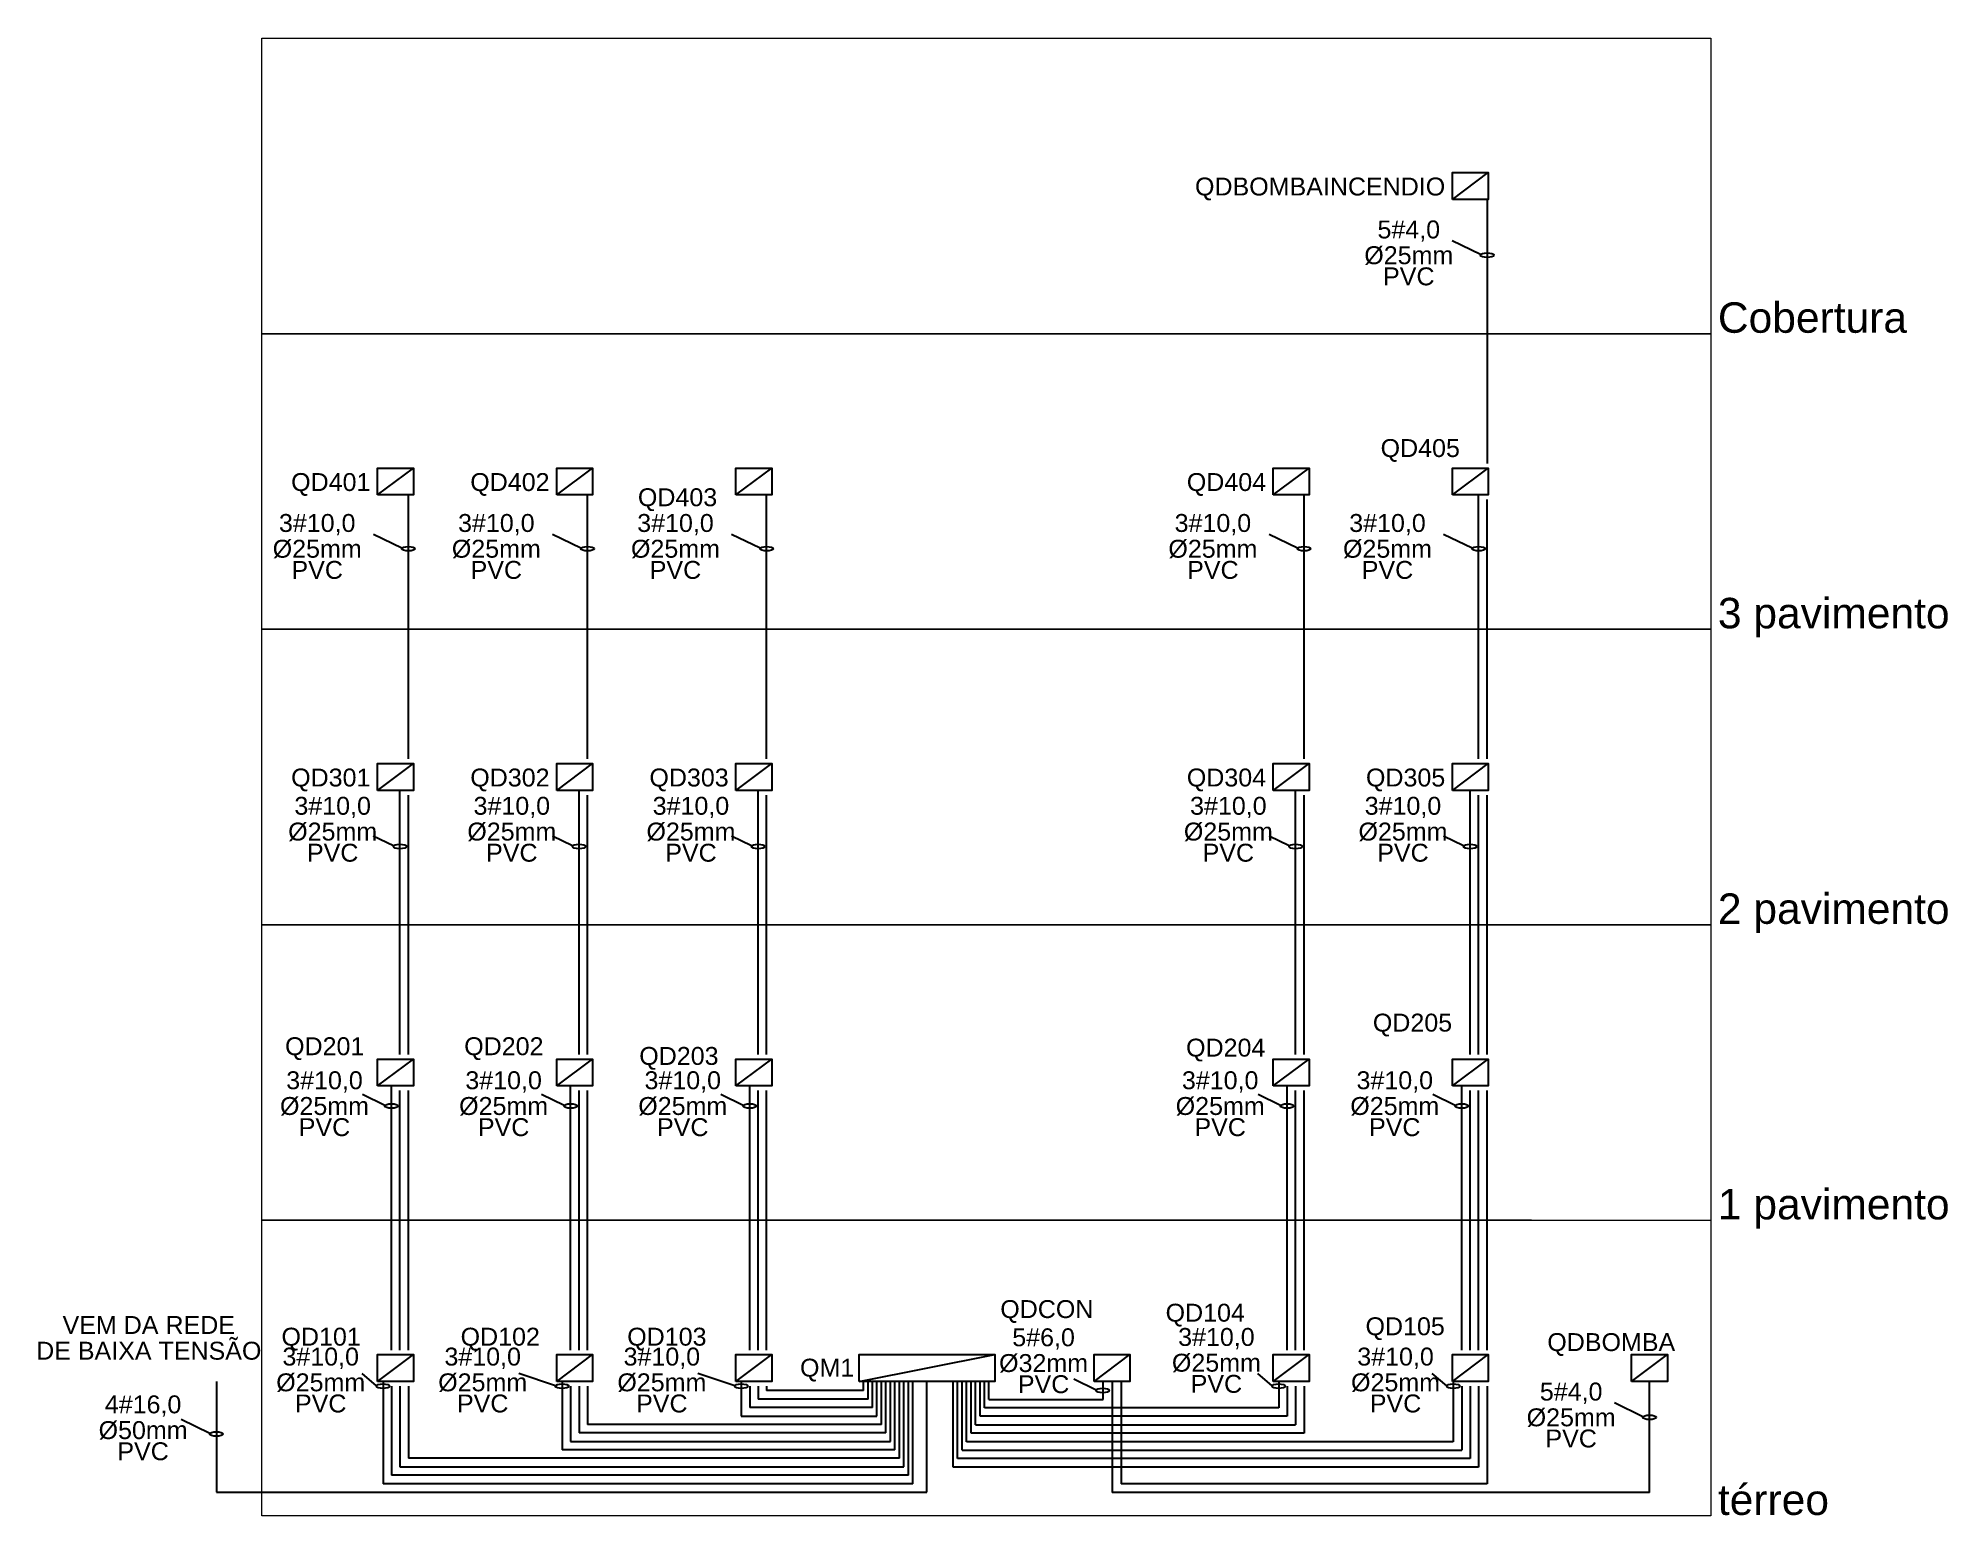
# Model space of a CAD drawing. Header units: inches. Extents: x -3 to 923, y -103 to 154.
# Drawn here: x 644.03 to 655.32, y 58.48 to 67.22 of the extents above; entities that cross this region are included whole.
import ezdxf
from ezdxf.enums import TextEntityAlignment as Align

# ---------------------------------------------------------------- set-up
doc = ezdxf.new("R2010")
doc.units = ezdxf.units.IN
doc.header["$LTSCALE"] = 10
doc.header["$MEASUREMENT"] = 0
for name, color, linetype, lineweight in [('DI-Disjuntor', 8, 'Continuous', 30), ('DI-Fios', 3, 'Continuous', 30), ('DI-Linhas do diagrama', 8, 'Continuous', 20), ('DI-Textos do diagrama', 2, 'Continuous', 20), ('DI-Título do diagrama', 2, 'Continuous', 30), ('EL-Textos fios', 2, 'Continuous', 30), ('TEXTO', 2, 'Continuous', 20)]:
    doc.layers.add(name, color=color, linetype=linetype, lineweight=lineweight)
doc.styles.add('Arial', font='arial.ttf')

msp = doc.modelspace()

# ---------------------------------------------------------------- texts
at = {"layer": 'DI-Textos do diagrama', "style": 'Arial'}
for s, p in [('QDBOMBAINCENDIO', (652.3511, 66.2563)), ('QD405', (652.4377, 64.7099)), ('QD401', (645.9971, 64.5089)), ('QD402', (647.0561, 64.5089)), ('QD404', (651.2921, 64.5089)), ('QD403', (648.0471, 64.419)), ('QD301', (645.9971, 62.7619)), ('QD302', (647.0561, 62.7619)), ('QD303', (648.1151, 62.7619)), ('QD304', (651.2921, 62.7619)), ('QD305', (652.3511, 62.7619)), ('QD205', (652.3919, 61.3126)), ('QD201', (645.9612, 61.1731)), ('QD202', (647.0202, 61.1731)), ('QD204', (651.2877, 61.1648)), ('QD203', (648.0551, 61.1157)), ('QDCON', (650.2712, 59.6189)), ('QD104', (651.1667, 59.5975)), ('QD105', (652.3485, 59.5173)), ('QD101', (645.94, 59.4557)), ('QD102', (646.999, 59.4557)), ('QD103', (647.9839, 59.4557)), ('QDBOMBA', (653.7106, 59.4237)), ('QM1', (648.8573, 59.2725))]:
    msp.add_text(s, height=0.1059, dxfattribs=at).set_placement(p, align=Align.BOTTOM_RIGHT)
at = {"layer": 'DI-Título do diagrama', "style": 'Arial'}
for s, p in [('Cobertura', (653.963, 65.4223)), ('3 pavimento', (653.963, 63.6749)), ('2 pavimento', (653.963, 61.9274)), ('1 pavimento', (653.963, 60.1799)), ('térreo', (653.963, 58.4324))]:
    msp.add_text(s, height=0.18, dxfattribs=at).set_placement(p, align=Align.BOTTOM_LEFT)
at = {"layer": 'TEXTO', "style": 'Arial'}
for s, p in [('5#4,0', (652.1356, 66.0024)), ('%%C25mm', (652.1356, 65.8501)), ('PVC', (652.1356, 65.7251)), ('3#10,0', (645.6825, 64.2669)), ('3#10,0', (646.7415, 64.2669)), ('3#10,0', (647.8005, 64.2669)), ('3#10,0', (650.9775, 64.2669)), ('3#10,0', (652.0097, 64.2669)), ('%%C25mm', (645.6825, 64.1146)), ('%%C25mm', (646.7415, 64.1146)), ('%%C25mm', (647.8005, 64.1146)), ('%%C25mm', (650.9775, 64.1146)), ('%%C25mm', (652.0097, 64.1146)), ('PVC', (645.6825, 63.9895)), ('PVC', (646.7415, 63.9895)), ('PVC', (647.8005, 63.9895)), ('PVC', (650.9775, 63.9895)), ('PVC', (652.0097, 63.9895)), ('3#10,0', (645.774, 62.5947)), ('3#10,0', (646.833, 62.5947)), ('3#10,0', (647.892, 62.5947)), ('3#10,0', (651.069, 62.5947)), ('3#10,0', (652.1012, 62.5947)), ('%%C25mm', (645.774, 62.4424)), ('%%C25mm', (646.833, 62.4424)), ('%%C25mm', (647.892, 62.4424)), ('%%C25mm', (651.069, 62.4424)), ('%%C25mm', (652.1012, 62.4424)), ('PVC', (645.774, 62.3173)), ('PVC', (646.833, 62.3173)), ('PVC', (647.892, 62.3173)), ('PVC', (651.069, 62.3173)), ('PVC', (652.1012, 62.3173)), ('3#10,0', (645.7256, 60.972)), ('3#10,0', (646.7846, 60.972)), ('3#10,0', (647.8436, 60.972)), ('3#10,0', (651.0206, 60.972)), ('3#10,0', (652.0528, 60.972)), ('%%C25mm', (645.7256, 60.8197)), ('%%C25mm', (646.7846, 60.8197)), ('%%C25mm', (647.8436, 60.8197)), ('%%C25mm', (651.0206, 60.8197)), ('%%C25mm', (652.0528, 60.8197)), ('PVC', (645.7256, 60.6946)), ('PVC', (646.7846, 60.6946)), ('PVC', (647.8436, 60.6946)), ('PVC', (651.0206, 60.6946)), ('PVC', (652.0528, 60.6946)), ('VEM DA REDE', (644.6868, 59.5249)), ('DE BAIXA TENSÃO', (644.6868, 59.3728)), ('5#6,0', (649.9766, 59.4521)), ('3#10,0', (650.9983, 59.4542)), ('3#10,0', (645.7033, 59.3381)), ('3#10,0', (646.6609, 59.3381)), ('3#10,0', (647.7199, 59.3381)), ('%%C32mm', (649.9766, 59.2999)), ('%%C25mm', (650.9983, 59.3019)), ('3#10,0', (652.0573, 59.3381)), ('%%C25mm', (645.7033, 59.1858)), ('%%C25mm', (646.6609, 59.1858)), ('%%C25mm', (647.7199, 59.1858)), ('PVC', (649.9766, 59.1748)), ('PVC', (650.9983, 59.1768)), ('%%C25mm', (652.0573, 59.1858)), ('5#4,0', (653.0955, 59.1312)), ('4#16,0', (644.6532, 59.0556)), ('PVC', (645.7033, 59.0608)), ('PVC', (646.6609, 59.0608)), ('PVC', (647.7199, 59.0608)), ('PVC', (652.0573, 59.0608)), ('%%C50mm', (644.6532, 58.9033)), ('%%C25mm', (653.0955, 58.9789)), ('PVC', (653.0955, 58.8538)), ('PVC', (644.6532, 58.7782))]:
    msp.add_text(s, height=0.1059, dxfattribs=at).set_placement(p, align=Align.BOTTOM_CENTER)

# ---------------------------------------------------------------- linework, layer by layer
at = {"layer": 'DI-Disjuntor'}
for p, q in [((652.3937, 66.265), (652.6055, 66.4238)), ((646.0397, 64.5176), (646.2515, 64.6765)), ((647.0987, 64.5176), (647.3105, 64.6765)), ((648.1577, 64.5176), (648.3695, 64.6765)), ((651.3347, 64.5176), (651.5465, 64.6765)), ((652.3937, 64.5176), (652.6055, 64.6765)), ((646.0397, 62.7703), (646.2515, 62.9291)), ((647.0987, 62.7703), (647.3105, 62.9291)), ((648.1577, 62.7703), (648.3695, 62.9291)), ((651.3347, 62.7703), (651.5465, 62.9291)), ((652.3937, 62.7703), (652.6055, 62.9291)), ((646.0397, 61.0229), (646.2515, 61.1818)), ((647.0987, 61.0229), (647.3105, 61.1818)), ((648.1577, 61.0229), (648.3695, 61.1818)), ((651.3347, 61.0229), (651.5465, 61.1818)), ((652.3937, 61.0229), (652.6055, 61.1818)), ((646.0397, 59.2756), (646.2515, 59.4344)), ((647.0987, 59.2756), (647.3105, 59.4344)), ((648.1577, 59.2756), (648.3695, 59.4344)), ((648.8859, 59.2756), (649.688, 59.4344)), ((650.2757, 59.2756), (650.4875, 59.4344)), ((651.3347, 59.2756), (651.5465, 59.4344)), ((652.3937, 59.2756), (652.6055, 59.4344)), ((653.4527, 59.2756), (653.6645, 59.4344))]:
    msp.add_line(p, q, dxfattribs=at)
for points in [[(652.3937, 66.265), (652.3937, 66.4238), (652.6055, 66.4238), (652.6055, 66.265), (652.3937, 66.265)], [(646.0397, 64.5176), (646.0397, 64.6765), (646.2515, 64.6765), (646.2515, 64.5176), (646.0397, 64.5176)], [(647.0987, 64.5176), (647.0987, 64.6765), (647.3105, 64.6765), (647.3105, 64.5176), (647.0987, 64.5176)], [(648.1577, 64.5176), (648.1577, 64.6765), (648.3695, 64.6765), (648.3695, 64.5176), (648.1577, 64.5176)], [(651.3347, 64.5176), (651.3347, 64.6765), (651.5465, 64.6765), (651.5465, 64.5176), (651.3347, 64.5176)], [(652.3937, 64.5176), (652.3937, 64.6765), (652.6055, 64.6765), (652.6055, 64.5176), (652.3937, 64.5176)], [(646.0397, 62.7703), (646.0397, 62.9291), (646.2515, 62.9291), (646.2515, 62.7703), (646.0397, 62.7703)], [(647.0987, 62.7703), (647.0987, 62.9291), (647.3105, 62.9291), (647.3105, 62.7703), (647.0987, 62.7703)], [(648.1577, 62.7703), (648.1577, 62.9291), (648.3695, 62.9291), (648.3695, 62.7703), (648.1577, 62.7703)], [(651.3347, 62.7703), (651.3347, 62.9291), (651.5465, 62.9291), (651.5465, 62.7703), (651.3347, 62.7703)], [(652.3937, 62.7703), (652.3937, 62.9291), (652.6055, 62.9291), (652.6055, 62.7703), (652.3937, 62.7703)], [(646.0397, 61.0229), (646.0397, 61.1818), (646.2515, 61.1818), (646.2515, 61.0229), (646.0397, 61.0229)], [(647.0987, 61.0229), (647.0987, 61.1818), (647.3105, 61.1818), (647.3105, 61.0229), (647.0987, 61.0229)], [(648.1577, 61.0229), (648.1577, 61.1818), (648.3695, 61.1818), (648.3695, 61.0229), (648.1577, 61.0229)], [(651.3347, 61.0229), (651.3347, 61.1818), (651.5465, 61.1818), (651.5465, 61.0229), (651.3347, 61.0229)], [(652.3937, 61.0229), (652.3937, 61.1818), (652.6055, 61.1818), (652.6055, 61.0229), (652.3937, 61.0229)], [(646.0397, 59.2756), (646.0397, 59.4344), (646.2515, 59.4344), (646.2515, 59.2756), (646.0397, 59.2756)], [(647.0987, 59.2756), (647.0987, 59.4344), (647.3105, 59.4344), (647.3105, 59.2756), (647.0987, 59.2756)], [(648.1577, 59.2756), (648.1577, 59.4344), (648.3695, 59.4344), (648.3695, 59.2756), (648.1577, 59.2756)], [(648.8859, 59.2756), (648.8859, 59.4344), (649.688, 59.4344), (649.688, 59.2756), (648.8859, 59.2756)], [(650.2757, 59.2756), (650.2757, 59.4344), (650.4875, 59.4344), (650.4875, 59.2756), (650.2757, 59.2756)], [(651.3347, 59.2756), (651.3347, 59.4344), (651.5465, 59.4344), (651.5465, 59.2756), (651.3347, 59.2756)], [(652.3937, 59.2756), (652.3937, 59.4344), (652.6055, 59.4344), (652.6055, 59.2756), (652.3937, 59.2756)], [(653.4527, 59.2756), (653.4527, 59.4344), (653.6645, 59.4344), (653.6645, 59.2756), (653.4527, 59.2756)]]:
    msp.add_lwpolyline(points, close=True, dxfattribs=at)
at = {"layer": 'DI-Fios'}
for p, q in [((652.5987, 66.265), (652.5987, 64.7036)), ((646.2215, 62.9563), (646.2215, 64.5176)), ((647.2805, 62.9563), (647.2805, 64.5176)), ((648.3395, 62.9563), (648.3395, 64.5176)), ((651.5165, 62.9563), (651.5165, 64.5176)), ((652.5487, 62.9563), (652.5487, 64.5176)), ((652.5987, 62.9563), (652.5987, 64.4905)), ((646.1715, 61.2089), (646.1715, 62.7703)), ((647.2305, 61.2089), (647.2305, 62.7703)), ((648.2895, 61.2089), (648.2895, 62.7703)), ((651.4665, 61.2089), (651.4665, 62.7703)), ((652.4987, 61.2089), (652.4987, 62.7703)), ((646.2215, 61.2089), (646.2215, 62.7431)), ((647.2805, 61.2089), (647.2805, 62.7431)), ((648.3395, 61.2089), (648.3395, 62.7431)), ((651.5165, 61.2089), (651.5165, 62.7431)), ((652.5487, 61.2089), (652.5487, 62.7431)), ((652.5987, 61.2089), (652.5987, 62.7431)), ((646.1215, 59.4616), (646.1215, 61.0229)), ((646.1715, 59.4616), (646.1715, 60.9958)), ((646.2215, 59.4616), (646.2215, 60.9958)), ((647.1805, 59.4616), (647.1805, 61.0229)), ((647.2305, 59.4616), (647.2305, 60.9958)), ((647.2805, 59.4616), (647.2805, 60.9958)), ((648.2395, 59.4616), (648.2395, 61.0229)), ((648.2895, 59.4616), (648.2895, 60.9958)), ((648.3395, 59.4616), (648.3395, 60.9958)), ((651.4165, 59.4616), (651.4165, 61.0229)), ((651.4665, 59.4616), (651.4665, 60.9958)), ((651.5165, 59.4616), (651.5165, 60.9958)), ((652.4487, 59.4616), (652.4487, 61.0229)), ((652.4987, 59.4616), (652.4987, 60.9958)), ((652.5487, 59.4616), (652.5487, 60.9958)), ((652.5987, 59.4616), (652.5987, 60.9958)), ((645.0866, 59.2756), (645.0866, 58.6213)), ((646.0715, 59.2756), (646.0715, 58.6713)), ((647.1305, 59.2756), (647.1305, 58.8713)), ((648.1895, 59.2756), (648.1895, 59.0713)), ((648.9124, 59.2213), (648.9124, 59.2756)), ((648.9388, 59.1713), (648.9388, 59.2756)), ((648.9653, 59.1213), (648.9653, 59.2756)), ((648.9653, 59.1213), (648.9653, 59.2756)), ((648.9918, 59.0713), (648.9918, 59.2756)), ((649.0183, 59.0213), (649.0183, 59.2756)), ((649.0448, 58.9713), (649.0448, 59.2756)), ((649.0448, 58.9713), (649.0448, 59.2756)), ((649.0713, 58.9213), (649.0713, 59.2756)), ((649.0977, 58.8713), (649.0977, 59.2756)), ((649.1242, 58.8213), (649.1242, 59.2756)), ((649.1242, 58.8213), (649.1242, 59.2756)), ((649.1507, 58.7713), (649.1507, 59.2756)), ((649.1772, 58.7213), (649.1772, 59.2756)), ((649.2037, 59.1213), (649.2037, 59.2756)), ((649.2037, 58.6713), (649.2037, 59.2756)), ((649.287, 58.6213), (649.287, 59.2756)), ((649.442, 59.1213), (649.442, 59.2756)), ((649.442, 58.7697), (649.442, 59.2756)), ((649.4685, 59.1213), (649.4685, 59.2756)), ((649.4685, 58.8197), (649.4685, 59.2756)), ((649.495, 58.8697), (649.495, 59.2756)), ((649.5215, 59.1213), (649.5215, 59.2756)), ((649.5215, 58.9197), (649.5215, 59.2756)), ((649.548, 59.1213), (649.548, 59.2756)), ((649.548, 58.9697), (649.548, 59.2756)), ((649.5744, 59.0197), (649.5744, 59.2756)), ((649.6009, 59.1213), (649.6009, 59.2756)), ((649.6009, 59.0697), (649.6009, 59.2756)), ((649.6274, 59.1213), (649.6274, 59.2756)), ((649.6274, 59.1197), (649.6274, 59.2756)), ((649.6539, 59.1697), (649.6539, 59.2756)), ((650.3287, 59.1697), (650.3287, 59.2756)), ((650.3816, 59.2756), (650.3816, 58.6197)), ((650.4346, 59.2756), (650.4346, 58.6697)), ((651.3665, 59.2756), (651.3665, 59.1197)), ((652.3987, 59.2756), (652.3987, 58.9197)), ((653.5586, 58.6197), (653.5586, 59.2756)), ((646.1215, 59.2484), (646.1215, 58.7213)), ((646.1715, 59.2484), (646.1715, 58.7713)), ((646.2215, 59.2484), (646.2215, 58.8213)), ((647.1805, 59.2484), (647.1805, 58.9213)), ((647.2305, 59.2484), (647.2305, 58.9713)), ((647.2805, 59.2484), (647.2805, 59.0213)), ((648.2395, 59.2484), (648.2395, 59.1213)), ((648.2895, 59.2484), (648.2895, 59.1713)), ((648.9388, 59.1713), (648.2895, 59.1713)), ((648.3395, 59.2484), (648.3395, 59.2213)), ((648.9124, 59.2213), (648.3395, 59.2213)), ((649.6539, 59.1697), (650.3287, 59.1697)), ((651.4165, 59.2484), (651.4165, 59.0697)), ((651.4665, 59.2484), (651.4665, 59.0197)), ((651.5165, 59.2484), (651.5165, 58.9697)), ((652.4487, 59.2484), (652.4487, 58.8697)), ((652.4987, 59.2484), (652.4987, 58.8197)), ((652.5487, 59.2484), (652.5487, 58.7697)), ((652.5987, 59.2484), (652.5987, 58.6697)), ((648.1895, 59.0713), (648.9918, 59.0713)), ((648.9653, 59.1213), (648.2395, 59.1213)), ((651.4165, 59.0697), (649.6009, 59.0697)), ((651.3665, 59.1197), (649.6274, 59.1197)), ((649.0448, 58.9713), (647.2305, 58.9713)), ((649.0183, 59.0213), (647.2805, 59.0213)), ((651.5165, 58.9697), (649.548, 58.9697)), ((649.5744, 59.0197), (651.4665, 59.0197)), ((649.1242, 58.8213), (646.2215, 58.8213)), ((649.0977, 58.8713), (647.1305, 58.8713)), ((647.1805, 58.9213), (649.0713, 58.9213)), ((652.4987, 58.8197), (649.4685, 58.8197)), ((649.495, 58.8697), (652.4487, 58.8697)), ((652.3987, 58.9197), (649.5215, 58.9197)), ((649.1772, 58.7213), (646.1215, 58.7213)), ((646.1715, 58.7713), (649.1507, 58.7713)), ((652.5487, 58.7697), (649.442, 58.7697)), ((645.0866, 58.6213), (649.287, 58.6213)), ((649.2037, 58.6713), (646.0715, 58.6713)), ((653.5586, 58.6197), (650.3816, 58.6197)), ((652.5987, 58.6697), (650.4346, 58.6697))]:
    msp.add_line(p, q, dxfattribs=at)
at = {"layer": 'DI-Linhas do diagrama'}
for p, q in [((645.356, 65.4707), (645.356, 67.2181)), ((645.356, 67.2181), (653.9206, 67.2181)), ((653.9206, 67.2181), (653.9206, 65.4707)), ((645.356, 63.7234), (645.356, 65.4707)), ((645.356, 65.4707), (653.9206, 65.4707)), ((653.9206, 65.4707), (645.356, 65.4707)), ((645.356, 65.4707), (645.356, 65.4707)), ((653.9206, 65.4707), (653.9206, 63.7234)), ((645.356, 61.976), (645.356, 63.7234)), ((645.356, 63.7234), (653.9206, 63.7234)), ((653.9206, 63.7234), (645.356, 63.7234)), ((645.356, 63.7234), (645.356, 63.7234)), ((653.9206, 63.7234), (653.9206, 61.976)), ((645.356, 60.2287), (645.356, 61.976)), ((645.356, 61.976), (653.9206, 61.976)), ((653.9206, 61.976), (645.356, 61.976)), ((645.356, 61.976), (645.356, 61.976)), ((653.9206, 61.976), (653.9206, 60.2287)), ((645.356, 58.4813), (645.356, 60.2287)), ((645.356, 60.2287), (652.8616, 60.2287)), ((652.8616, 60.2287), (645.356, 60.2287)), ((645.356, 60.2287), (645.356, 60.2287)), ((646.415, 60.2287), (653.9206, 60.2287)), ((653.9206, 60.2287), (653.9206, 58.4813)), ((653.9206, 60.2287), (653.9206, 58.4813)), ((652.8616, 58.4813), (645.356, 58.4813)), ((645.356, 58.4813), (645.356, 58.4813)), ((653.9206, 58.4813), (646.415, 58.4813))]:
    msp.add_line(p, q, dxfattribs=at)
at = {"layer": 'EL-Textos fios', "color": 3}
for p, q in [((652.5598, 65.9381), (652.3917, 66.0198)), ((646.1826, 64.2025), (646.0145, 64.2842)), ((647.2416, 64.2025), (647.0735, 64.2842)), ((648.3006, 64.2025), (648.1325, 64.2842)), ((651.4776, 64.2025), (651.3095, 64.2842)), ((652.5098, 64.2025), (652.3417, 64.2842)), ((646.1326, 62.442), (646.0143, 62.4995)), ((647.1916, 62.442), (647.0733, 62.4995)), ((648.2506, 62.442), (648.1323, 62.4995)), ((651.4276, 62.442), (651.3093, 62.4995)), ((652.4598, 62.442), (652.3415, 62.4995)), ((646.0826, 60.9076), (645.95, 60.972)), ((647.1416, 60.9076), (647.009, 60.972)), ((648.2006, 60.9076), (648.068, 60.972)), ((651.3776, 60.9076), (651.245, 60.972)), ((652.4098, 60.9076), (652.2772, 60.972)), ((646.0326, 59.2507), (645.9475, 59.322)), ((647.0916, 59.2507), (646.8741, 59.322)), ((648.1506, 59.2507), (647.9331, 59.322)), ((650.2873, 59.2252), (650.1547, 59.2896)), ((651.3276, 59.2507), (651.2425, 59.322)), ((652.3598, 59.2507), (652.2747, 59.322)), ((645.0473, 58.9681), (644.8791, 59.0498)), ((653.5197, 59.0668), (653.3516, 59.1485))]:
    msp.add_line(p, q, dxfattribs=at)
for centre in [(652.5987, 65.935), (646.2215, 64.1994), (647.2805, 64.1994), (648.3395, 64.1994), (651.5165, 64.1994), (652.5487, 64.1994), (646.1715, 62.439), (647.2305, 62.439), (648.2895, 62.439), (651.4665, 62.439), (652.4987, 62.439), (646.1215, 60.9045), (647.1805, 60.9045), (648.2395, 60.9045), (651.4165, 60.9045), (652.4487, 60.9045), (646.0715, 59.2476), (647.1305, 59.2476), (648.1895, 59.2476), (650.3262, 59.2221), (651.3665, 59.2476), (652.3987, 59.2476), (653.5586, 59.0638), (645.0862, 58.965)]:
    msp.add_ellipse(centre, major_axis=(0.04, 0), ratio=0.3275421, dxfattribs=at)

msp.set_redraw_order([(e.dxf.handle, doc.entitydb.next_handle()) for e in msp.query("TEXT MTEXT ATTDEF DIMENSION ARC_DIMENSION")])  # texts and dimensions are drawn at this point

doc.saveas('drawing.dxf')
